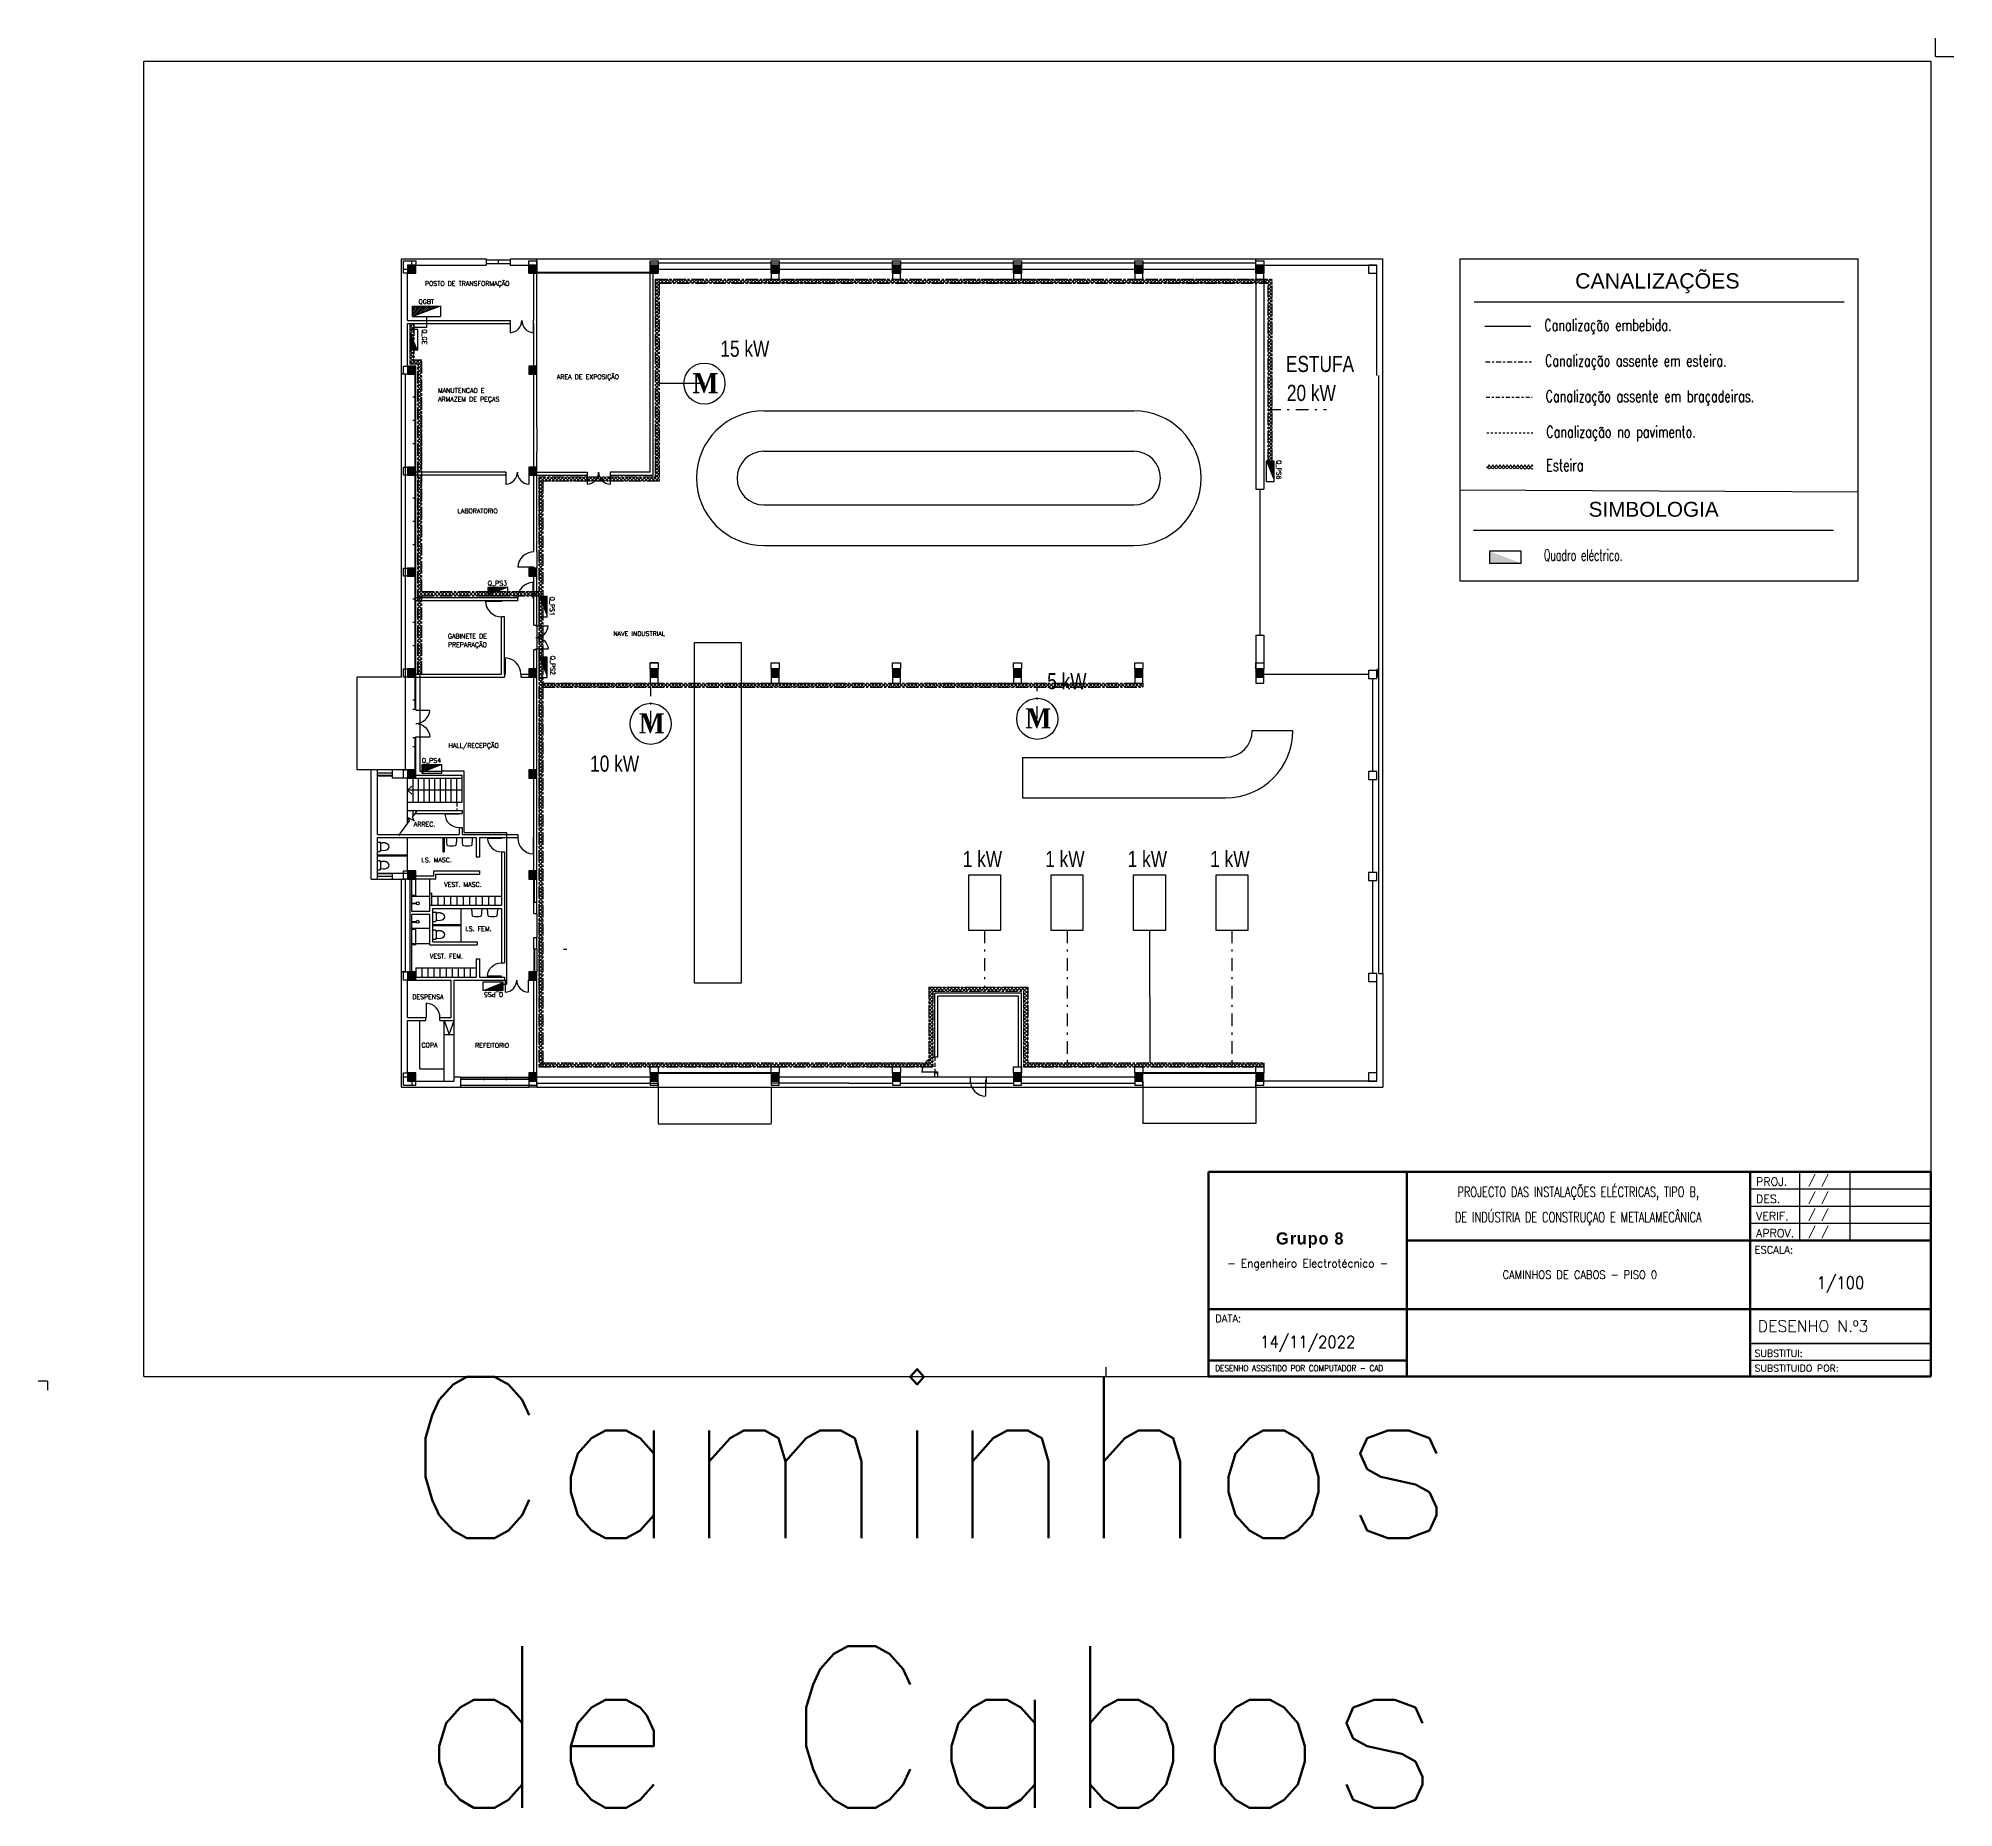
# Model space of a CAD drawing. Extents: x -8 to 729, y -363 to 534.
# Drawn here: x 248.9 to 343.7, y -23.3 to 64.3 of the extents above; entities that cross this region are included whole.
import ezdxf
from ezdxf.enums import TextEntityAlignment as Align

# ---------------------------------------------------------------- set-up
doc = ezdxf.new("R2010")
doc.units = 0
doc.header["$LTSCALE"] = 0.8
doc.header["$MEASUREMENT"] = 0
for name, pattern in [('CENTER2', [1.125, 0.75, -0.125, 0.125, -0.125]), ('DASHDOT2', [1.5875, 0.79375, -0.396875, 0, -0.396875]), ('HIDDEN', [0.375, 0.25, -0.125])]:
    doc.linetypes.add(name, pattern=pattern)
doc.layers.get('0').update_dxf_attribs({"color": 3, "linetype": 'CONTINUOUS'})
for name, color, linetype in [('1', 7, 'CONTINUOUS'), ('Desenho base', 7, 'CONTINUOUS'), ('LEGENDA', 1, 'CONTINUOUS'), ('Quadros', 170, 'CONTINUOUS'), ('Quadros Eléctricos', 41, 'CONTINUOUS')]:
    doc.layers.add(name, color=color, linetype=linetype)
doc.styles.add('ARIAL', font='arial.ttf')
doc.styles.add('PEN', font='ROMANS.SHX', dxfattribs={"width": 0.7, "height": 1})
doc.styles.add('ROMANS', font='romans', dxfattribs={"width": 0.9})
doc.styles.get("Standard").update_dxf_attribs({"font": 'ROMANS'})
doc.styles.add('TXP', font='txp')

msp = doc.modelspace()

# ---------------------------------------------------------------- texts
at = {"color": 0, "linetype": 'Continuous', "lineweight": 20, "style": 'ROMANS'}
for s, p in [('PROJ.', (333.91, 7.477)), ('DES.', (333.91, 6.62)), ('VERIF.', (333.91, 5.772)), ('APROV.', (333.91, 4.925))]:
    msp.add_text(s, height=0.4, dxfattribs=at).set_placement(p)
at = {"color": 0, "lineweight": 20, "style": 'ROMANS'}
for s, height, p in [(' / /', 0.4, (336.214, 7.568)), (' / /', 0.4, (336.214, 6.718)), (' / /', 0.4, (336.214, 5.866)), (' / /', 0.4, (336.214, 5.016)), ('ESCALA:', 0.36, (333.837, 4.121)), ('DATA:', 0.36, (307.134, 0.721)), ('DESENHO N.º3 ', 0.57, (333.993, 0.235)), ('SUBSTITUI:', 0.34, (333.837, -0.99)), ('SUBSTITUIDO POR:', 0.34, (333.837, -1.73))]:
    msp.add_text(s, height=height, dxfattribs=at).set_placement(p)
at = {"color": 0, "lineweight": 20, "style": 'ROMANS', "width": 0.757635}
msp.add_text('DESENHO ASSISTIDO POR COMPUTADOR - CAD', height=0.304, dxfattribs=at).set_placement((307.134, -1.712), (315.447, -1.712), align=Align.FIT)
at = {"color": 0, "linetype": 'HIDDEN', "lineweight": 20, "insert": (325.103, 6.47), "char_height": 0.5, "width": 17.03517, "attachment_point": 5, "line_spacing_factor": 1.5, "style": 'ROMANS'}
msp.add_mtext('\\pxt28;{\\W0.71;PROJECTO DAS INSTALAÇÕES ELÉCTRICAS, TIPO B,\\PDE INDÚSTRIA DE CONSTRUÇAO E METALAMECÂNICA}', dxfattribs=at)
at = {"color": 7, "lineweight": 20, "attachment_point": 5, "style": 'ROMANS'}
for s, insert, char_height, width in [('\\pxt23;CAMINHOS DE CABOS - PISO 0', (325.18, 3.07), 0.4, 16.6992), ('14/11/2022', (311.71, -0.359), 0.6, 9.82)]:
    msp.add_mtext(s, dxfattribs=dict(at, insert=insert, char_height=char_height, width=width))
at = {"color": 0, "lineweight": 20, "insert": (338.09, 2.575), "char_height": 0.6, "width": 8.94, "attachment_point": 5, "style": 'ROMANS'}
msp.add_mtext('1/100', dxfattribs=at)
at = {"layer": '1', "insert": (293.052, -12.649), "char_height": 8, "attachment_point": 5}
msp.add_mtext_dynamic_manual_height_columns('Caminhos de Cabos', width=63.19061, gutter_width=15, heights=[0], dxfattribs=at)
at = {"layer": 'Desenho base', "color": 7, "style": 'ROMANS'}
for s, p in [('POSTO DE TRANSFORMAÇÃO', (268.003, 52.025)), ('QGBT', (267.682, 51.128)), ('AREA DE EXPOSIÇÃO', (274.532, 47.41)), ('ARMAZEM DE PEÇAS', (268.649, 46.305)), ('MANUTENCAO E ', (268.649, 46.731)), ('LABORATORIO', (269.616, 40.768)), ('GABINETE DE', (269.138, 34.571)), ('PREPARAÇÃO', (269.138, 34.145)), ('NAVE INDUSTRIAL', (277.327, 34.692)), ('HALL/RECEPÇÃO', (269.169, 29.153)), ('ARREC.', (267.449, 25.259)), ('I.S. MASC.', (267.819, 23.487)), ('VEST. MASC.', (268.957, 22.271)), ('I.S. FEM.', (269.996, 20.081)), ('VEST. FEM.', (268.246, 18.725)), ('DESPENSA', (267.377, 16.709)), ('COPA', (267.832, 14.322)), ('REFEITORIO', (270.485, 14.31))]:
    msp.add_text(s, height=0.225, dxfattribs=at).set_placement(p)
at = {"layer": 'Desenho base', "linetype": 'Continuous', "style": 'PEN', "width": 0.7}
for s, p in [('Canalização embebida.', (323.425, 49.794, 7.299)), ('Canalização assente em esteira.', (323.457, 48.033, 7.299)), ('Canalização assente em braçadeiras.', (323.489, 46.272, 7.299)), ('Canalização no pavimento.', (323.521, 44.511, 7.299)), ('Esteira ', (323.521, 42.858, 7.299))]:
    msp.add_text(s, height=0.5797, dxfattribs=at).set_placement(p)
at = {"layer": 'Desenho base', "color": 7, "style": 'TXP', "width": 0.8}
for s, p in [('15 kW', (282.629, 48.512)), ('ESTUFA', (310.63, 47.759)), ('20 kW', (310.678, 46.324)), ('5 kW', (298.811, 32.053)), ('10 kW', (276.181, 27.973)), ('1 kW', (294.63, 23.252)), ('1 kW', (298.713, 23.252)), ('1 kW', (302.797, 23.252)), ('1 kW', (306.88, 23.252))]:
    msp.add_text(s, height=0.8, dxfattribs=at).set_placement(p)
at = {"layer": 'Desenho base', "style": 'PEN', "width": 0.6}
msp.add_text('Quadro eléctrico.', height=0.56403, dxfattribs=at).set_placement((323.403, 38.411, 0.001))
at = {"layer": 'Desenho base', "color": 7, "char_height": 1, "width": 0.33332, "attachment_point": 1, "style": 'ROMANS'}
for insert in [(281.252, 47.71), (278.592, 30.866), (297.73, 31.112)]:
    msp.add_mtext('{\\fTimes New Roman|b1|i0|c0|p18;M}', dxfattribs=dict(at, insert=insert))
at = {"layer": 'Desenho base', "lineweight": 20, "insert": (311.71, 4.233), "char_height": 1, "attachment_point": 5}
msp.add_mtext_dynamic_manual_height_columns('{\\fVivaldi|b1|i0|c0|p66;\\H0.6x;\\T1.1;\\C7; Grupo 8\\H1.66667x;\\P\\Fromans|c0;\\H0.2x;\\T1;\\P\\H2x;\\W0.95;- Engenheiro Electrotécnico -}', width=9.81896, gutter_width=2, heights=[0], dxfattribs=at)
at = {"layer": 'LEGENDA', "color": 1, "style": 'ARIAL'}
for s, height, p in [('CANALIZAÇÕES', 0.7547, (329.023, 52.27)), ('SIMBOLOGIA', 0.7343, (328.839, 40.963, 0.001))]:
    msp.add_text(s, height=height, dxfattribs=at).set_placement(p, align=Align.MIDDLE_CENTER)
at = {"layer": 'Quadros', "style": 'ROMANS'}
for s, rotation, p in [('Q_GE', 270, (267.867, 49.877)), ('Q_PS6', 270, (310.171, 43.395)), ('Q_PS1', 270, (274.189, 36.641)), ('Q_PS2', 270, (274.219, 33.717)), ('Q_PS5', 180, (271.875, 17.056))]:
    msp.add_text(s, height=0.225, rotation=rotation, dxfattribs=at).set_placement(p)
for s, p in [('Q_PS3', (271.111, 37.19)), ('Q_PS4', (267.845, 28.414))]:
    msp.add_text(s, height=0.225, dxfattribs=at).set_placement(p)

# ---------------------------------------------------------------- blocks, each defined once
blk = doc.blocks.new('PE')
for p, q in [((0, 0), (5, 0)), ((5, 0), (5, 100))]:
    blk.add_line(p, q)
blk.add_arc((0, 0), 100, 0, 87.134)
blk = doc.blocks.new('PD')
for p, q in [((-5, 0), (-5, 100)), ((0, 0), (-5, 0))]:
    blk.add_line(p, q)
blk.add_arc((0, 0), 100, 92.866, 180)
blk = doc.blocks.new('*X14')
at = {"color": 0}
for p, q in [((15.8, 29.801), (16.199, 30.2)), ((15.8, 29.871), (16.129, 30.2)), ((15.8, 29.942), (16.058, 30.2)), ((15.8, 30.013), (15.987, 30.2)), ((15.8, 30.084), (15.916, 30.2)), ((15.8, 30.154), (15.846, 30.2)), ((15.87, 29.8), (16.2, 30.13)), ((15.941, 29.8), (16.2, 30.059)), ((16.011, 29.8), (16.2, 29.989)), ((16.082, 29.8), (16.2, 29.918)), ((16.153, 29.8), (16.2, 29.847))]:
    blk.add_line(p, q, dxfattribs=at)
blk = doc.blocks.new('quadro_electrico')
at = {"layer": '1'}
h = blk.add_hatch(dxfattribs=at)
h.set_pattern_fill('ANSI31', color=256, scale=0.5, style=0)
h.set_pattern_definition([(45, (-10.686716, -50.817083), (-0.044194174, 0.044194174), [])])
h.paths.add_polyline_path([(0, 0.509), (1.384, 0.509), (0, 0)])
for p, q in [((1.384, 0.509), (0, 0)), ((0, 0), (0, 0.509)), ((0, 0.509), (1.384, 0.509)), ((0, 0), (1.384, 0)), ((1.384, 0.509), (1.384, 0))]:
    blk.add_line(p, q, dxfattribs=at)
blk = doc.blocks.new('Folha A3')
at = {"color": 0}
for p, q in [((412, 289), (412, 293)), ((412, 289), (416, 289)), ((21, 288), (411, 288)), ((21, 1), (21, 288)), ((411, 288), (411, 1)), ((0, 0), (-2, 0)), ((0, 0), (0, -2)), ((21, 1), (411, 1)), ((231, 3), (231, 1))]:
    blk.add_line(p, q, dxfattribs=at)
blk = doc.blocks.new('QUAD')
for p, q in [((0, 0), (0, 0.4)), ((0, 0.4), (1, 0.4)), ((1, 0), (0, 0)), ((1, 0.4), (1, 0))]:
    blk.add_line(p, q)
blk.add_solid([(0, 0.4), (1, 0.4), (1, 0), (1, 0.4)])

# ---------------------------------------------------------------- hatches: boundary and pattern name
at = {"layer": 'Quadros Eléctricos'}
h = msp.add_hatch(dxfattribs=at)
h.set_pattern_fill('ANSI37', color=256)
h.paths.add_polyline_path([(279.595, 52.156), (309.145, 52.156), (309.145, 52.356), (279.395, 52.356), (279.395, 42.556), (276.031, 42.556), (276.031, 42.356), (279.595, 42.356)])
h = msp.add_hatch(dxfattribs=at)
h.set_pattern_fill('ANSI37', color=256)
h.paths.add_polyline_path([(309.545, 52.356), (309.145, 52.356), (309.145, 52.156), (309.545, 52.156)])
h.paths.add_polyline_path([(309.945, 52.356), (309.545, 52.356), (309.545, 52.156), (309.745, 52.156), (309.745, 43.345), (309.945, 43.345)])
h = msp.add_hatch(dxfattribs=at)
h.set_pattern_fill('ANSI37', color=256)
h.paths.add_polyline_path([(273.845, 42.356), (276.031, 42.356), (276.031, 42.556), (273.645, 42.556), (273.645, 36.886), (273.545, 36.886), (273.545, 36.686), (273.645, 36.686), (273.645, 36.641), (273.845, 36.641)])
h.paths.add_polyline_path([(276.546, 42.556), (276.031, 42.556), (276.031, 42.356), (276.397, 42.356, 0.10522)])
h.paths.add_polyline_path([(277.171, 42.556), (276.657, 42.556, 0.10522), (276.806, 42.356), (277.171, 42.356)])
h.paths.add_polyline_path([(276.657, 42.556), (276.546, 42.556, -0.10522), (276.397, 42.356), (276.806, 42.356, -0.10522)])
h.paths.add_polyline_path([(267.845, 42.656), (267.645, 42.656), (267.645, 36.586), (267.845, 36.586), (267.845, 36.686), (271.111, 36.686), (271.111, 36.886), (267.845, 36.886)])
h.paths.add_polyline_path([(267.445, 50.156), (267.245, 50.156), (267.245, 49.856), (267.345, 49.856), (267.345, 49.956), (267.445, 49.956)])
h.paths.add_polyline_path([(267.445, 49.956), (267.345, 49.956), (267.345, 49.856), (267.245, 49.856), (267.245, 48.156), (267.645, 48.156), (267.645, 42.806), (267.845, 42.806), (267.845, 48.356), (267.445, 48.356)])
h.paths.add_polyline_path([(273.395, 36.886), (271.111, 36.886), (271.111, 36.686), (273.395, 36.686)])
h.paths.add_polyline_path([(273.545, 36.886), (273.395, 36.886), (273.395, 36.686), (273.545, 36.686)])
h.paths.add_polyline_path([(273.845, 36.641), (273.645, 36.641), (273.645, 35.641), (273.845, 35.641)])
h.paths.add_polyline_path([(273.845, 35.641), (273.645, 35.641), (273.645, 35.191), (273.845, 35.191)])
h.paths.add_polyline_path([(273.845, 35.191), (273.645, 35.191), (273.645, 34.638, 0.092392), (273.845, 34.73)])
h.paths.add_polyline_path([(273.845, 34.73, -0.092392), (273.645, 34.638), (273.645, 34.603, -0.092392), (273.845, 34.511)])
h.paths.add_polyline_path([(273.845, 34.511, 0.092392), (273.645, 34.603), (273.645, 34.051), (273.845, 34.051)])
h.paths.add_polyline_path([(273.845, 34.051), (273.645, 34.051), (273.645, 33.641), (273.845, 33.641)])
h.paths.add_polyline_path([(273.845, 33.641), (273.645, 33.641), (273.645, 32.641), (273.845, 32.641)])
h.paths.add_polyline_path([(283.657, 32.356), (281.345, 32.356), (281.345, 32.156), (283.657, 32.156)])
h.paths.add_polyline_path([(303.545, 32.356), (283.657, 32.356), (283.657, 32.156), (303.545, 32.156)])
h.paths.add_polyline_path([(267.845, 36.436), (267.645, 36.436), (267.645, 32.806), (267.845, 32.806)])
h.paths.add_polyline_path([(267.845, 36.586), (267.645, 36.586), (267.645, 36.436), (267.845, 36.436)])
h = msp.add_hatch(dxfattribs=at)
h.set_pattern_fill('ANSI37', color=256)
h.set_pattern_definition([(45, (12.39843, -9.19791), (-0.08838835, 0.08838835), []), (135, (12.39843, -9.19791), (-0.08838835, -0.08838835), [])])
h.paths.add_polyline_path([(321.944, 43.158), (320.572, 43.158), (320.572, 42.958), (321.944, 42.958)])
h.paths.add_polyline_path([(322.857, 43.158), (321.944, 43.158), (321.944, 42.958), (322.335, 42.958), (322.144, 42.957), (322.857, 42.957)])
h = msp.add_hatch(dxfattribs=at)
h.set_pattern_fill('ANSI37', color=256)
h.paths.add_polyline_path([(281.345, 32.356), (273.845, 32.356), (273.845, 32.156), (281.345, 32.156)])
h.paths.add_polyline_path([(273.845, 32.156), (273.845, 32.356), (273.845, 42.356), (276.031, 42.356), (276.031, 42.556), (273.645, 42.556), (273.645, 36.886), (273.545, 36.886), (273.545, 36.686), (273.645, 36.686), (273.645, 13.356), (273.845, 13.556)])
h.paths.add_polyline_path([(293.145, 17.106), (297.645, 17.106), (297.645, 13.356), (309.545, 13.356), (309.545, 13.556), (297.845, 13.556), (297.845, 17.306), (292.945, 17.306), (292.945, 13.556), (273.845, 13.556), (273.645, 13.356), (293.145, 13.356)])

# ---------------------------------------------------------------- linework, layer by layer
at = {"color": 0, "lineweight": 120}
for p, q in [((342.56, 8.17), (306.8, 8.17)), ((306.8, 8.17), (306.8, -1.97)), ((342.56, 8.17), (342.56, -1.97)), ((342.56, -1.97), (306.8, -1.97))]:
    msp.add_line(p, q, dxfattribs=at)
at = {"color": 0, "lineweight": 60}
for p, q in [((316.62, 8.17), (316.62, -1.97)), ((333.62, 8.17), (333.62, -1.97)), ((316.62, 4.77), (342.56, 4.77)), ((306.8, 1.37), (342.56, 1.37)), ((316.62, -1.18), (306.8, -1.18))]:
    msp.add_line(p, q, dxfattribs=at)
at = {"color": 0, "lineweight": 30}
for p, q in [((336.06, 8.17), (336.06, 4.77)), ((338.56, 8.17), (338.56, 4.77)), ((333.62, 7.32), (342.56, 7.32)), ((333.62, 6.47), (342.56, 6.47)), ((333.62, 5.618), (342.56, 5.618)), ((333.62, -0.33), (342.56, -0.33)), ((342.56, -0.33), (333.74, -0.33)), ((342.56, -1.18), (333.62, -1.18))]:
    msp.add_line(p, q, dxfattribs=at)
at = {"layer": 'Desenho base', "color": 7}
for p, q in [((266.845, 47.656), (266.845, 53.356)), ((266.845, 53.356), (271.026, 53.356)), ((266.945, 52.656), (266.945, 53.256)), ((266.945, 53.256), (267.545, 53.256)), ((267.345, 53.056), (267.345, 53.256)), ((267.545, 53.256), (267.545, 53.056)), ((271.026, 53.356), (271.026, 53.056)), ((272.218, 53.292), (271.026, 53.292)), ((272.218, 53.119), (271.026, 53.119)), ((271.622, 53.292), (271.622, 53.119)), ((272.218, 53.356), (273.545, 53.356)), ((272.218, 53.356), (272.218, 53.056)), ((273.545, 53.356), (309.145, 53.356)), ((273.545, 53.056), (273.545, 53.356)), ((279.145, 53.156), (309.145, 53.156)), ((279.145, 53.056), (279.145, 53.156)), ((309.145, 53.356), (315.425, 53.356)), ((309.145, 53.156), (309.145, 53.356)), ((315.425, 17.981), (315.425, 53.356)), ((315.425, 47.581), (315.425, 53.356)), ((266.945, 52.856), (267.145, 52.856)), ((267.145, 52.656), (266.945, 52.656)), ((267.145, 53.056), (267.145, 52.656)), ((267.545, 53.056), (267.145, 53.056)), ((267.145, 50.306), (267.145, 52.656)), ((267.145, 52.656), (267.545, 52.656)), ((267.545, 53.056), (271.026, 53.056)), ((267.545, 52.656), (267.545, 53.056)), ((272.218, 53.056), (273.145, 53.056)), ((273.545, 53.056), (273.145, 53.056)), ((273.145, 53.056), (273.145, 52.656)), ((273.145, 52.656), (273.545, 52.656)), ((273.395, 50.306), (273.395, 52.656)), ((273.545, 52.656), (273.545, 53.056)), ((279.145, 52.686), (273.545, 52.686)), ((279.145, 52.656), (273.545, 52.656)), ((273.545, 51.506), (273.545, 52.656)), ((279.545, 53.056), (279.145, 53.056)), ((279.145, 53.056), (279.145, 52.656)), ((279.145, 52.656), (279.545, 52.656)), ((279.145, 42.806), (279.145, 52.656)), ((279.295, 42.656), (279.295, 52.656)), ((279.545, 52.656), (279.545, 53.056)), ((279.545, 52.856), (285.145, 52.856)), ((285.545, 53.056), (285.145, 53.056)), ((285.145, 53.056), (285.145, 52.656)), ((285.145, 52.656), (285.545, 52.656)), ((285.545, 52.656), (285.545, 53.056)), ((285.545, 52.856), (291.145, 52.856)), ((291.545, 53.056), (291.145, 53.056)), ((291.145, 53.056), (291.145, 52.656)), ((291.145, 52.656), (291.545, 52.656)), ((291.545, 52.656), (291.545, 53.056)), ((291.545, 52.856), (297.145, 52.856)), ((297.545, 53.056), (297.145, 53.056)), ((297.145, 53.056), (297.145, 52.656)), ((297.145, 52.656), (297.545, 52.656)), ((297.545, 52.656), (297.545, 53.056)), ((297.545, 52.856), (303.145, 52.856)), ((303.545, 53.056), (303.145, 53.056)), ((303.145, 53.056), (303.145, 52.656)), ((303.145, 52.656), (303.545, 52.656)), ((303.545, 52.656), (303.545, 53.056)), ((303.545, 52.856), (309.145, 52.856)), ((309.545, 53.056), (309.145, 53.056)), ((309.145, 53.056), (309.145, 52.656)), ((309.145, 52.656), (309.545, 52.656)), ((309.145, 52.356), (309.145, 41.961)), ((309.545, 53.056), (315.125, 53.056)), ((309.545, 52.656), (309.545, 53.056)), ((309.545, 52.356), (309.545, 41.961)), ((315.125, 53.056), (314.725, 53.056)), ((314.725, 53.056), (314.725, 52.656)), ((314.725, 52.656), (315.125, 52.656)), ((315.125, 47.581), (315.125, 53.056)), ((315.125, 52.656), (315.125, 53.056)), ((267.145, 50.306), (272.226, 50.306)), ((272.226, 50.306), (272.226, 50.156)), ((273.366, 50.306), (273.366, 50.156)), ((273.395, 50.306), (273.366, 50.306)), ((273.545, 50.156), (273.545, 50.306)), ((267.145, 48.056), (267.145, 50.156)), ((267.145, 50.156), (272.226, 50.156)), ((273.395, 50.156), (273.366, 50.156)), ((273.395, 48.056), (273.395, 50.156)), ((273.545, 48.056), (273.545, 48.956)), ((267.145, 47.656), (266.845, 47.656)), ((266.845, 32.656), (266.845, 47.656)), ((267.045, 32.656), (267.045, 47.656)), ((267.545, 48.056), (267.145, 48.056)), ((267.145, 48.056), (267.145, 47.656)), ((267.145, 47.656), (267.545, 47.656)), ((267.515, 43.056), (267.515, 47.656)), ((267.545, 47.656), (267.545, 48.056)), ((267.545, 43.056), (267.545, 47.656)), ((273.545, 48.056), (273.145, 48.056)), ((273.145, 48.056), (273.145, 47.656)), ((273.145, 47.656), (273.545, 47.656)), ((273.395, 43.056), (273.395, 47.656)), ((273.545, 47.656), (273.545, 48.056)), ((273.545, 45.006), (273.545, 47.656)), ((315.225, 17.981), (315.225, 47.581)), ((267.545, 46.506), (267.396, 46.506)), ((284.784, 45.843), (303.096, 45.843)), ((267.545, 45.356), (267.396, 45.356)), ((273.545, 45.006), (273.545, 43.806)), ((267.545, 44.206), (267.396, 44.206)), ((273.395, 43.056), (273.395, 43.806)), ((273.545, 43.056), (273.545, 43.806)), ((284.784, 43.833), (303.096, 43.833)), ((267.545, 43.056), (267.145, 43.056)), ((267.145, 43.056), (267.145, 42.656)), ((267.545, 42.656), (267.545, 43.056)), ((272.006, 42.806), (272.006, 42.656)), ((273.545, 43.056), (273.145, 43.056)), ((273.145, 43.056), (273.145, 42.656)), ((273.145, 42.806), (273.146, 42.656)), ((273.545, 42.656), (273.545, 43.056)), ((273.545, 42.806), (276.001, 42.807)), ((276.031, 42.807), (276.031, 42.208)), ((279.145, 42.806), (277.201, 42.807)), ((267.145, 42.656), (267.545, 42.656)), ((267.515, 38.056), (267.515, 42.656)), ((267.545, 38.056), (267.545, 42.656)), ((273.145, 42.656), (273.545, 42.656)), ((273.395, 38.856), (273.395, 42.656)), ((273.545, 38.856), (273.545, 42.656)), ((273.545, 42.656), (276.031, 42.656)), ((277.171, 42.656), (279.295, 42.656)), ((309.145, 41.961), (309.545, 41.961)), ((309.345, 41.961), (309.345, 34.728)), ((267.545, 41.506), (267.396, 41.506)), ((284.784, 41.181), (303.096, 41.181)), ((267.545, 40.356), (267.396, 40.356)), ((267.545, 39.206), (267.396, 39.206)), ((284.784, 39.171), (303.096, 39.171)), ((267.545, 38.056), (267.145, 38.056)), ((267.145, 38.056), (267.145, 37.656)), ((267.545, 37.656), (267.545, 38.056)), ((273.545, 38.056), (273.145, 38.056)), ((273.145, 38.056), (273.145, 37.656)), ((273.545, 38.856), (273.545, 38.056)), ((273.545, 37.656), (273.545, 38.056)), ((267.145, 37.656), (267.545, 37.656)), ((267.515, 33.056), (267.515, 37.656)), ((267.545, 33.056), (267.545, 37.656)), ((273.145, 37.656), (273.545, 37.656)), ((273.395, 36.436), (273.395, 37.656)), ((273.545, 35.221), (273.545, 37.656)), ((267.545, 36.506), (267.396, 36.506)), ((272.595, 36.436), (272.595, 36.586)), ((273.395, 35.221), (273.395, 36.436)), ((267.545, 35.356), (267.396, 35.356)), ((273.395, 35.221), (273.545, 35.221)), ((273.545, 35.221), (273.545, 34.021)), ((267.545, 34.206), (267.396, 34.206)), ((309.145, 34.728), (309.145, 33.056)), ((309.145, 34.728), (309.545, 34.728)), ((309.545, 34.728), (309.545, 33.056)), ((273.395, 34.021), (273.545, 34.021)), ((273.395, 33.056), (273.395, 34.021)), ((273.545, 33.056), (273.545, 34.021)), ((279.545, 33.356), (279.145, 33.356)), ((279.145, 33.356), (279.145, 33.356)), ((264.645, 28.056), (264.645, 32.656)), ((266.845, 32.656), (264.645, 32.656)), ((267.145, 32.656), (267.045, 32.656)), ((267.045, 28.056), (267.045, 32.656)), ((267.545, 33.056), (267.145, 33.056)), ((267.145, 33.056), (267.145, 32.656)), ((267.145, 32.656), (267.545, 32.656)), ((267.515, 31.056), (267.515, 32.656)), ((267.545, 32.656), (267.545, 33.056)), ((267.545, 32.806), (271.795, 32.806)), ((267.545, 31.056), (267.545, 32.656)), ((267.545, 32.656), (271.945, 32.656)), ((271.945, 32.806), (271.945, 32.656)), ((272.745, 32.806), (273.145, 32.806)), ((272.745, 32.806), (272.745, 32.656)), ((272.745, 32.656), (273.145, 32.656)), ((273.545, 33.056), (273.145, 33.056)), ((273.145, 33.056), (273.145, 32.656)), ((273.145, 32.656), (273.545, 32.656)), ((273.395, 28.056), (273.395, 32.656)), ((273.545, 32.656), (273.545, 33.056)), ((273.545, 28.056), (273.545, 32.656)), ((279.545, 33.056), (279.145, 33.056)), ((279.145, 33.056), (279.145, 32.656)), ((279.145, 32.656), (279.545, 32.656)), ((279.545, 32.656), (279.545, 33.056)), ((285.545, 33.056), (285.145, 33.056)), ((285.145, 33.056), (285.145, 32.656)), ((285.145, 32.656), (285.545, 32.656)), ((285.545, 32.656), (285.545, 33.056)), ((291.545, 33.056), (291.145, 33.056)), ((291.145, 33.056), (291.145, 32.656)), ((291.145, 32.656), (291.545, 32.656)), ((291.545, 32.656), (291.545, 33.056)), ((297.545, 33.056), (297.145, 33.056)), ((297.145, 33.056), (297.145, 32.656)), ((297.145, 32.656), (297.545, 32.656)), ((297.545, 32.656), (297.545, 33.056)), ((303.545, 33.056), (303.145, 33.056)), ((303.145, 33.056), (303.145, 32.656)), ((303.145, 32.656), (303.545, 32.656)), ((303.545, 32.656), (303.545, 33.056)), ((309.545, 33.056), (309.145, 33.056)), ((309.145, 33.056), (309.145, 32.656)), ((309.145, 32.656), (309.545, 32.656)), ((309.545, 32.656), (309.545, 33.056)), ((314.725, 32.781), (309.545, 32.781)), ((315.125, 32.981), (314.725, 32.981)), ((314.725, 32.981), (314.725, 32.581)), ((314.725, 32.581), (315.125, 32.581)), ((314.925, 32.581), (314.925, 27.981)), ((315.125, 32.581), (315.125, 32.981)), ((315.145, 33.056), (315.145, 32.656)), ((267.545, 31.506), (267.396, 31.506)), ((267.545, 31.056), (267.396, 31.056)), ((267.545, 29.656), (267.396, 29.656)), ((267.515, 28.056), (267.515, 29.656)), ((267.545, 28.056), (267.545, 29.656)), ((308.968, 30.009), (310.977, 30.009)), ((267.545, 29.206), (267.396, 29.206)), ((297.584, 28.682), (307.641, 28.682)), ((297.584, 28.682), (297.584, 26.673)), ((265.345, 28.056), (264.645, 28.056)), ((265.645, 28.056), (265.345, 28.056)), ((265.345, 22.656), (265.345, 28.056)), ((266.395, 28.056), (265.645, 28.056)), ((265.645, 24.856), (265.645, 28.056)), ((266.395, 27.906), (265.645, 27.906)), ((266.395, 27.786), (265.645, 27.786)), ((266.395, 27.756), (265.645, 27.756)), ((266.395, 27.656), (266.395, 28.056)), ((267.145, 28.056), (266.395, 28.056)), ((267.145, 27.656), (266.395, 27.656)), ((267.545, 28.056), (267.145, 28.056)), ((267.145, 28.056), (267.145, 27.656)), ((267.145, 26.456), (267.145, 27.656)), ((267.145, 27.656), (267.545, 27.656)), ((267.415, 26.456), (267.415, 27.656)), ((267.545, 27.656), (267.545, 28.056)), ((267.545, 27.806), (269.845, 27.806)), ((267.545, 27.656), (269.845, 27.656)), ((267.685, 26.456), (267.685, 27.656)), ((267.955, 26.456), (267.955, 27.656)), ((268.225, 26.456), (268.225, 27.656)), ((268.495, 26.456), (268.495, 27.656)), ((268.765, 26.456), (268.765, 27.656)), ((269.035, 26.456), (269.035, 27.656)), ((269.305, 26.456), (269.305, 27.656)), ((269.575, 26.456), (269.575, 27.656)), ((269.845, 27.656), (269.845, 27.806)), ((269.845, 26.456), (269.845, 27.656)), ((273.545, 28.056), (273.145, 28.056)), ((273.145, 28.056), (273.145, 27.656)), ((273.145, 27.656), (273.545, 27.656)), ((273.395, 23.056), (273.395, 27.656)), ((273.545, 27.656), (273.545, 28.056)), ((273.545, 23.056), (273.545, 27.656)), ((315.125, 27.981), (314.725, 27.981)), ((314.725, 27.981), (314.725, 27.581)), ((314.725, 27.581), (315.125, 27.581)), ((314.925, 27.581), (314.925, 22.981)), ((315.125, 27.581), (315.125, 27.981)), ((267.145, 27.056), (267.345, 27.256)), ((267.145, 27.056), (267.345, 26.856)), ((269.845, 27.056), (267.145, 27.056)), ((297.584, 26.673), (307.641, 26.673)), ((267.145, 26.056), (267.145, 26.456)), ((267.145, 26.456), (269.845, 26.456)), ((267.145, 26.056), (267.614, 26.056)), ((267.168, 25.687), (267.224, 25.532)), ((267.47, 25.539), (267.168, 25.687)), ((267.614, 26.056), (267.362, 25.716)), ((267.362, 25.716), (267.47, 25.539)), ((267.502, 25.906), (269.845, 25.906)), ((267.614, 26.056), (269.845, 26.056)), ((269.845, 26.056), (269.845, 25.906)), ((265.645, 24.856), (269.695, 24.856)), ((265.645, 22.656), (265.645, 24.706)), ((265.645, 24.706), (270.545, 24.706)), ((267.224, 25.532), (266.685, 24.806)), ((267.145, 23.056), (267.145, 24.706)), ((268.895, 24.706), (268.895, 24.006)), ((268.945, 24.706), (268.945, 24.006)), ((269.695, 25.206), (269.845, 25.206)), ((269.695, 25.206), (269.695, 24.856)), ((269.845, 25.206), (269.845, 24.856)), ((269.845, 24.856), (272.595, 24.856)), ((270.545, 24.706), (270.545, 23.756)), ((270.695, 24.706), (272.595, 24.706)), ((270.695, 24.706), (270.695, 23.756)), ((272.595, 24.856), (272.595, 24.706)), ((265.645, 23.856), (267.145, 23.856)), ((265.645, 23.806), (267.145, 23.806)), ((268.895, 24.006), (268.945, 24.006)), ((270.545, 23.756), (270.695, 23.756)), ((271.795, 24.006), (271.945, 24.006)), ((271.795, 24.006), (271.795, 21.356)), ((271.945, 24.006), (271.945, 18.506)), ((265.645, 22.956), (266.395, 22.956)), ((265.645, 22.926), (266.395, 22.926)), ((265.645, 22.806), (266.395, 22.806)), ((266.395, 22.956), (267.145, 22.956)), ((266.395, 22.656), (266.395, 22.956)), ((267.545, 23.056), (267.145, 23.056)), ((267.145, 23.056), (267.145, 22.656)), ((267.545, 22.656), (267.545, 23.056)), ((268.445, 22.806), (267.545, 22.806)), ((268.445, 23.056), (270.695, 23.056)), ((268.445, 22.806), (268.445, 23.056)), ((268.545, 22.656), (268.545, 22.906)), ((268.545, 22.906), (270.695, 22.906)), ((270.695, 23.056), (270.695, 22.906)), ((273.545, 23.056), (273.145, 23.056)), ((273.145, 23.056), (273.145, 22.656)), ((273.545, 22.656), (273.545, 23.056)), ((315.125, 22.981), (314.725, 22.981)), ((314.725, 22.981), (314.725, 22.581)), ((315.125, 22.581), (315.125, 22.981)), ((265.345, 22.656), (265.645, 22.656)), ((265.645, 22.656), (266.395, 22.656)), ((266.395, 22.656), (267.045, 22.656)), ((266.845, 18.056), (266.845, 22.656)), ((267.045, 18.056), (267.045, 22.656)), ((267.145, 22.656), (267.545, 22.656)), ((267.276, 18.056), (267.276, 22.656)), ((267.345, 21.056), (267.345, 22.656)), ((267.345, 21.856), (267.545, 21.856)), ((267.545, 21.806), (267.545, 22.656)), ((268.545, 22.656), (267.545, 22.656)), ((268.245, 21.956), (268.245, 22.656)), ((268.245, 21.956), (268.345, 21.956)), ((268.245, 21.356), (268.245, 21.956)), ((268.345, 21.356), (268.345, 21.956)), ((273.145, 22.656), (273.545, 22.656)), ((273.395, 21.506), (273.395, 22.656)), ((273.425, 21.506), (273.425, 22.656)), ((273.545, 21.506), (273.545, 22.656)), ((314.725, 22.581), (315.125, 22.581)), ((314.925, 22.581), (314.925, 17.981)), ((267.345, 21.806), (267.545, 21.806)), ((267.345, 21.471), (267.572, 21.471)), ((267.345, 21.441), (267.572, 21.441)), ((268.245, 21.056), (267.345, 21.056)), ((268.245, 20.906), (267.345, 20.906)), ((267.345, 18.056), (267.345, 20.906)), ((267.545, 21.806), (268.245, 21.806)), ((268.245, 21.056), (268.245, 21.356)), ((268.245, 21.356), (271.795, 21.356)), ((268.245, 19.406), (268.245, 20.906)), ((268.345, 21.806), (271.795, 21.806)), ((268.395, 19.556), (268.395, 21.206)), ((268.395, 21.206), (271.795, 21.206)), ((268.659, 21.356), (268.659, 21.806)), ((268.972, 21.356), (268.972, 21.806)), ((269.285, 21.356), (269.285, 21.806)), ((269.598, 21.356), (269.598, 21.806)), ((269.795, 19.556), (269.795, 21.206)), ((269.912, 21.356), (269.912, 21.806)), ((270.225, 21.356), (270.225, 21.806)), ((270.538, 21.356), (270.538, 21.806)), ((270.852, 21.356), (270.852, 21.806)), ((271.165, 21.356), (271.165, 21.806)), ((271.478, 21.356), (271.478, 21.806)), ((271.795, 21.206), (271.795, 18.506)), ((273.395, 20.956), (273.395, 21.506)), ((273.395, 21.506), (273.545, 21.506)), ((273.395, 20.956), (273.545, 20.956)), ((273.545, 20.956), (273.545, 21.506)), ((273.545, 20.956), (273.545, 19.756)), ((267.345, 20.556), (267.572, 20.556)), ((267.345, 20.526), (267.572, 20.526)), ((268.245, 20.206), (267.345, 20.206)), ((267.545, 20.156), (267.345, 20.156)), ((267.545, 19.406), (267.545, 20.206)), ((268.395, 20.406), (269.795, 20.406)), ((268.395, 20.356), (269.795, 20.356)), ((268.245, 19.456), (267.345, 19.456)), ((267.545, 19.406), (267.345, 19.406)), ((268.245, 19.406), (270.595, 19.406)), ((268.395, 19.556), (270.595, 19.556)), ((270.595, 19.556), (270.595, 19.406)), ((273.395, 19.756), (273.545, 19.756)), ((273.395, 19.206), (273.395, 19.756)), ((273.395, 19.206), (273.545, 19.206)), ((273.395, 19.206), (273.395, 18.056)), ((273.425, 19.206), (273.425, 18.056)), ((273.545, 19.206), (273.545, 19.756)), ((273.545, 19.206), (273.545, 18.056)), ((267.045, 18.056), (266.845, 18.056)), ((266.845, 12.356), (266.845, 18.056)), ((267.545, 18.056), (267.145, 18.056)), ((267.145, 18.056), (267.145, 17.656)), ((267.545, 18.256), (267.545, 17.806)), ((267.545, 18.256), (270.545, 18.256)), ((267.545, 17.656), (267.545, 18.056)), ((267.845, 18.256), (267.845, 17.806)), ((268.145, 18.256), (268.145, 17.806)), ((268.445, 18.256), (268.445, 17.806)), ((268.745, 18.256), (268.745, 17.806)), ((269.045, 18.256), (269.045, 17.806)), ((269.345, 18.256), (269.345, 17.806)), ((269.645, 18.256), (269.645, 17.806)), ((269.945, 18.256), (269.945, 17.806)), ((270.245, 18.256), (270.245, 17.806)), ((270.545, 18.706), (270.545, 17.806)), ((270.545, 18.706), (270.695, 18.706)), ((270.695, 18.706), (270.695, 17.806)), ((271.795, 18.506), (271.945, 18.506)), ((273.545, 18.056), (273.145, 18.056)), ((273.145, 18.056), (273.145, 17.656)), ((273.545, 17.656), (273.545, 18.056)), ((267.145, 15.806), (267.145, 17.656)), ((267.145, 17.656), (267.545, 17.656)), ((267.545, 17.806), (270.545, 17.806)), ((267.545, 17.656), (269.295, 17.656)), ((269.295, 15.806), (269.295, 17.656)), ((269.445, 17.656), (271.945, 17.656)), ((269.445, 15.656), (269.445, 17.656)), ((270.695, 17.806), (271.945, 17.806)), ((271.945, 17.806), (271.945, 17.656)), ((273.145, 17.656), (273.545, 17.656)), ((273.395, 13.056), (273.395, 17.656)), ((273.545, 13.056), (273.545, 17.656)), ((315.125, 17.981), (314.725, 17.981)), ((314.725, 17.981), (314.725, 17.581)), ((314.725, 17.581), (315.125, 17.581)), ((315.125, 12.656), (315.125, 17.981)), ((315.225, 17.981), (315.425, 17.981)), ((315.425, 17.981), (315.425, 12.356)), ((293.245, 13.856), (293.245, 17.006)), ((297.545, 17.006), (293.245, 17.006)), ((293.395, 13.856), (293.395, 16.856)), ((297.395, 16.856), (293.395, 16.856)), ((297.395, 13.356), (297.395, 16.856)), ((297.545, 13.056), (297.545, 17.006)), ((267.145, 15.806), (268.045, 15.806)), ((267.145, 15.656), (268.045, 15.656)), ((267.145, 13.056), (267.145, 15.656)), ((267.745, 13.256), (267.745, 15.656)), ((268.045, 15.656), (268.045, 15.806)), ((268.745, 15.806), (269.295, 15.806)), ((268.745, 15.656), (268.745, 15.806)), ((268.745, 15.656), (269.445, 15.656)), ((268.945, 15.656), (269.195, 14.956)), ((268.945, 12.656), (268.945, 15.656)), ((269.195, 14.956), (269.445, 15.656)), ((269.445, 12.856), (269.445, 15.656)), ((268.945, 14.956), (269.445, 14.956)), ((293.245, 13.856), (293.395, 13.856)), ((266.845, 12.356), (269.77, 12.356)), ((266.945, 13.056), (267.145, 13.056)), ((266.945, 12.456), (266.945, 13.056)), ((267.145, 12.856), (266.945, 12.856)), ((266.945, 12.456), (267.545, 12.456)), ((267.545, 13.056), (267.145, 13.056)), ((267.145, 13.056), (267.145, 12.656)), ((267.145, 12.656), (267.545, 12.656)), ((267.345, 12.656), (267.345, 12.456)), ((267.545, 12.656), (267.545, 13.056)), ((267.545, 12.656), (269.445, 12.656)), ((267.545, 12.456), (267.545, 12.656)), ((267.745, 13.256), (268.945, 13.256)), ((269.77, 12.856), (269.445, 12.856)), ((269.445, 12.656), (269.445, 12.856)), ((269.77, 12.856), (273.145, 12.856)), ((269.77, 12.856), (269.77, 12.356)), ((269.77, 12.826), (273.145, 12.826)), ((269.77, 12.756), (273.145, 12.756)), ((269.77, 12.456), (273.145, 12.456)), ((269.77, 12.356), (273.145, 12.356)), ((270.895, 12.856), (270.895, 12.706)), ((272.02, 12.856), (272.02, 12.706)), ((273.545, 13.056), (273.145, 13.056)), ((273.145, 13.056), (273.145, 12.656)), ((273.145, 12.656), (273.145, 12.356)), ((273.145, 12.656), (273.545, 12.656)), ((273.545, 12.356), (273.145, 12.356)), ((273.545, 12.656), (273.545, 13.056)), ((279.145, 12.856), (273.545, 12.856)), ((273.545, 12.556), (273.545, 12.356)), ((273.545, 12.556), (279.545, 12.556)), ((273.545, 12.356), (309.145, 12.356)), ((279.545, 13.056), (279.145, 13.056)), ((279.145, 13.056), (279.145, 12.656)), ((279.145, 12.656), (279.545, 12.656)), ((285.145, 13.056), (279.545, 13.056)), ((279.545, 12.656), (279.545, 13.056)), ((285.145, 13.026), (279.545, 13.026)), ((279.545, 12.556), (279.545, 12.656)), ((279.545, 12.556), (279.545, 10.556)), ((285.545, 13.056), (285.145, 13.056)), ((285.145, 13.056), (285.145, 12.656)), ((285.145, 12.656), (285.145, 12.556)), ((285.145, 12.656), (285.545, 12.656)), ((288.995, 12.556), (285.145, 12.556)), ((285.145, 12.356), (285.145, 10.556)), ((285.545, 12.656), (285.545, 13.056)), ((291.145, 12.856), (285.545, 12.856)), ((288.995, 12.556), (291.145, 12.556)), ((291.545, 13.056), (291.145, 13.056)), ((291.145, 13.056), (291.145, 12.656)), ((291.145, 12.656), (291.545, 12.656)), ((291.545, 12.656), (291.545, 13.056)), ((297.145, 12.856), (291.545, 12.856)), ((291.545, 12.556), (297.145, 12.556)), ((293.245, 13.056), (293.395, 13.056)), ((293.245, 12.856), (293.245, 13.056)), ((293.395, 12.856), (293.395, 13.056)), ((294.995, 12.856), (293.395, 12.856)), ((294.995, 12.856), (294.995, 12.556)), ((295.795, 12.856), (295.795, 12.556)), ((297.145, 12.856), (295.795, 12.856)), ((297.545, 13.056), (297.145, 13.056)), ((297.145, 13.056), (297.145, 12.656)), ((297.145, 12.656), (297.545, 12.656)), ((297.545, 12.656), (297.545, 13.056)), ((303.145, 12.856), (297.545, 12.856)), ((297.545, 12.556), (303.145, 12.556)), ((303.545, 13.056), (303.145, 13.056)), ((303.145, 13.056), (303.145, 12.656)), ((303.145, 12.656), (303.545, 12.656)), ((309.145, 13.056), (303.545, 13.056)), ((303.545, 12.656), (303.545, 13.056)), ((309.145, 13.026), (303.545, 13.026)), ((303.545, 12.656), (303.545, 12.556)), ((303.545, 12.556), (303.545, 10.556)), ((309.545, 13.056), (309.145, 13.056)), ((309.145, 13.056), (309.145, 12.656)), ((309.145, 12.356), (309.145, 12.656)), ((309.145, 12.656), (309.545, 12.656)), ((309.145, 12.356), (309.145, 10.556)), ((309.145, 12.356), (315.425, 12.356)), ((309.545, 12.656), (309.545, 13.056)), ((315.125, 12.656), (309.545, 12.656)), ((315.125, 13.056), (314.725, 13.056)), ((314.725, 13.056), (314.725, 12.656)), ((314.725, 12.656), (315.125, 12.656)), ((315.125, 12.656), (315.125, 13.056)), ((285.145, 10.526), (279.545, 10.526)), ((309.145, 10.556), (303.545, 10.556))]:
    msp.add_line(p, q, dxfattribs=at)
at = {"layer": 'Desenho base'}
for p, q in [((319.25, 53.356, -0.002), (338.96, 53.356)), ((319.25, 53.356), (319.25, 37.419)), ((338.96, 37.419), (338.96, 53.356)), ((338.264, 51.22), (319.946, 51.22)), ((338.96, 41.809), (319.25, 41.91)), ((319.927, 39.924, 0.001), (337.75, 39.924, 0.001)), ((319.25, 37.419), (338.96, 37.419))]:
    msp.add_line(p, q, dxfattribs=at)
at = {"layer": 'Desenho base', "color": 7, "linetype": 'Continuous'}
for p, q in [((273.545, 50.306), (273.545, 51.506)), ((273.545, 48.956), (273.545, 50.156)), ((272.006, 42.806), (267.545, 42.806)), ((272.006, 42.656), (267.545, 42.656)), ((272.595, 36.586), (267.545, 36.586)), ((271.795, 36.436), (267.545, 36.436)), ((272.595, 36.436), (271.795, 36.436)), ((271.945, 35.636), (271.795, 35.636)), ((271.795, 32.806), (271.795, 35.636)), ((271.945, 32.806), (271.945, 35.636)), ((267.145, 25.425), (267.145, 26.056)), ((267.415, 25.788), (267.415, 26.056)), ((265.645, 24.489), (265.773, 24.489)), ((265.645, 24.029), (265.773, 24.029)), ((265.814, 24.421), (265.809, 24.419)), ((265.81, 24.099), (265.849, 24.087)), ((265.825, 24.425), (265.814, 24.421)), ((265.836, 24.429), (265.825, 24.425)), ((265.847, 24.432), (265.836, 24.429)), ((265.859, 24.435), (265.847, 24.432)), ((265.87, 24.438), (265.859, 24.435)), ((265.882, 24.44), (265.87, 24.438)), ((265.894, 24.442), (265.882, 24.44)), ((265.906, 24.444), (265.894, 24.442)), ((265.917, 24.445), (265.906, 24.444)), ((265.929, 24.446), (265.917, 24.445)), ((265.941, 24.447), (265.929, 24.446)), ((265.953, 24.447), (265.941, 24.447)), ((265.965, 24.447), (265.953, 24.447)), ((265.977, 24.446), (265.965, 24.447)), ((265.989, 24.445), (265.977, 24.446)), ((266, 24.443), (265.989, 24.445)), ((266.012, 24.442), (266, 24.443)), ((266.024, 24.439), (266.012, 24.442)), ((266.036, 24.437), (266.024, 24.439)), ((266.047, 24.434), (266.036, 24.437)), ((266.059, 24.431), (266.047, 24.434)), ((266.07, 24.427), (266.059, 24.431)), ((266.081, 24.423), (266.07, 24.427)), ((266.092, 24.418), (266.081, 24.423)), ((266.103, 24.414), (266.092, 24.418)), ((266.114, 24.409), (266.103, 24.414)), ((266.124, 24.403), (266.114, 24.409)), ((266.135, 24.397), (266.124, 24.403)), ((266.145, 24.391), (266.135, 24.397)), ((266.155, 24.385), (266.145, 24.391)), ((266.165, 24.378), (266.155, 24.385)), ((266.174, 24.371), (266.165, 24.378)), ((266.184, 24.363), (266.174, 24.371)), ((265.645, 23.572), (265.773, 23.572)), ((265.645, 23.112), (265.773, 23.112)), ((265.814, 23.504), (265.809, 23.502)), ((265.81, 23.183), (265.849, 23.171)), ((265.825, 23.508), (265.814, 23.504)), ((265.836, 23.512), (265.825, 23.508)), ((265.847, 23.516), (265.836, 23.512)), ((265.859, 23.519), (265.847, 23.516)), ((265.87, 23.521), (265.859, 23.519)), ((265.882, 23.524), (265.87, 23.521)), ((265.894, 23.526), (265.882, 23.524)), ((265.906, 23.527), (265.894, 23.526)), ((265.917, 23.529), (265.906, 23.527)), ((265.929, 23.53), (265.917, 23.529)), ((265.941, 23.53), (265.929, 23.53)), ((265.953, 23.53), (265.941, 23.53)), ((265.965, 23.53), (265.953, 23.53)), ((265.977, 23.529), (265.965, 23.53)), ((265.989, 23.528), (265.977, 23.529)), ((266, 23.527), (265.989, 23.528)), ((266.012, 23.525), (266, 23.527)), ((266.024, 23.523), (266.012, 23.525)), ((266.036, 23.52), (266.024, 23.523)), ((266.047, 23.517), (266.036, 23.52)), ((266.059, 23.514), (266.047, 23.517)), ((266.07, 23.51), (266.059, 23.514)), ((266.081, 23.506), (266.07, 23.51)), ((266.092, 23.502), (266.081, 23.506)), ((266.103, 23.497), (266.092, 23.502)), ((266.114, 23.492), (266.103, 23.497)), ((266.124, 23.486), (266.114, 23.492)), ((266.135, 23.481), (266.124, 23.486)), ((266.145, 23.475), (266.135, 23.481)), ((266.155, 23.468), (266.145, 23.475)), ((266.165, 23.461), (266.155, 23.468)), ((266.174, 23.454), (266.165, 23.461)), ((266.184, 23.447), (266.174, 23.454)), ((268.395, 21.023), (268.523, 21.023)), ((268.564, 20.955), (268.559, 20.953)), ((268.575, 20.959), (268.564, 20.955)), ((268.586, 20.963), (268.575, 20.959)), ((268.597, 20.966), (268.586, 20.963)), ((268.609, 20.97), (268.597, 20.966)), ((268.62, 20.972), (268.609, 20.97)), ((268.632, 20.975), (268.62, 20.972)), ((268.644, 20.977), (268.632, 20.975)), ((268.656, 20.978), (268.644, 20.977)), ((268.667, 20.98), (268.656, 20.978)), ((268.679, 20.981), (268.667, 20.98)), ((268.691, 20.981), (268.679, 20.981)), ((268.703, 20.981), (268.691, 20.981)), ((268.715, 20.981), (268.703, 20.981)), ((268.727, 20.98), (268.715, 20.981)), ((268.739, 20.979), (268.727, 20.98)), ((268.75, 20.978), (268.739, 20.979)), ((268.762, 20.976), (268.75, 20.978)), ((268.774, 20.974), (268.762, 20.976)), ((268.786, 20.971), (268.774, 20.974)), ((268.797, 20.968), (268.786, 20.971)), ((268.809, 20.965), (268.797, 20.968)), ((268.82, 20.961), (268.809, 20.965)), ((268.831, 20.957), (268.82, 20.961)), ((268.842, 20.953), (268.831, 20.957)), ((268.853, 20.948), (268.842, 20.953)), ((268.864, 20.943), (268.853, 20.948)), ((268.874, 20.937), (268.864, 20.943)), ((268.885, 20.932), (268.874, 20.937)), ((268.895, 20.925), (268.885, 20.932)), ((268.905, 20.919), (268.895, 20.925)), ((268.915, 20.912), (268.905, 20.919)), ((268.924, 20.905), (268.915, 20.912)), ((268.934, 20.898), (268.924, 20.905)), ((268.395, 20.563), (268.523, 20.563)), ((268.395, 20.135), (268.523, 20.135)), ((268.564, 20.067), (268.559, 20.065)), ((268.56, 20.634), (268.599, 20.622)), ((268.575, 20.071), (268.564, 20.067)), ((268.586, 20.075), (268.575, 20.071)), ((268.597, 20.078), (268.586, 20.075)), ((268.609, 20.082), (268.597, 20.078)), ((268.62, 20.084), (268.609, 20.082)), ((268.632, 20.087), (268.62, 20.084)), ((268.644, 20.089), (268.632, 20.087)), ((268.656, 20.09), (268.644, 20.089)), ((268.667, 20.092), (268.656, 20.09)), ((268.679, 20.093), (268.667, 20.092)), ((268.691, 20.093), (268.679, 20.093)), ((268.703, 20.093), (268.691, 20.093)), ((268.715, 20.093), (268.703, 20.093)), ((268.727, 20.092), (268.715, 20.093)), ((268.739, 20.091), (268.727, 20.092)), ((268.75, 20.09), (268.739, 20.091)), ((268.762, 20.088), (268.75, 20.09)), ((268.774, 20.086), (268.762, 20.088)), ((268.786, 20.083), (268.774, 20.086)), ((268.797, 20.08), (268.786, 20.083)), ((268.809, 20.077), (268.797, 20.08)), ((268.82, 20.073), (268.809, 20.077)), ((268.831, 20.069), (268.82, 20.073)), ((268.842, 20.065), (268.831, 20.069)), ((268.853, 20.06), (268.842, 20.065)), ((268.864, 20.055), (268.853, 20.06)), ((268.874, 20.049), (268.864, 20.055)), ((268.885, 20.044), (268.874, 20.049)), ((268.895, 20.037), (268.885, 20.044)), ((268.905, 20.031), (268.895, 20.037)), ((268.915, 20.024), (268.905, 20.031)), ((268.924, 20.017), (268.915, 20.024)), ((268.934, 20.01), (268.924, 20.017)), ((268.395, 19.675), (268.523, 19.675)), ((268.56, 19.746), (268.599, 19.734))]:
    msp.add_line(p, q, dxfattribs=at)
at = {"layer": 'Desenho base', "color": 7, "linetype": 'HIDDEN'}
for p, q in [((269.575, 26.456), (269.575, 26.056)), ((293.245, 13.856), (293.245, 13.056))]:
    msp.add_line(p, q, dxfattribs=at)
at = {"layer": 'Desenho base', "color": 7}
for points in [[(273.145, 53.056), (273.145, 53.256), (273.545, 53.256), (273.545, 53.056)], [(279.145, 53.056), (279.145, 53.256), (279.545, 53.256), (279.545, 53.056)], [(285.145, 53.056), (285.145, 53.256), (285.545, 53.256), (285.545, 53.056)], [(291.145, 53.056), (291.145, 53.256), (291.545, 53.256), (291.545, 53.056)], [(297.145, 53.056), (297.145, 53.256), (297.545, 53.256), (297.545, 53.056)], [(303.145, 53.056), (303.145, 53.256), (303.545, 53.256), (303.545, 53.056)], [(309.145, 53.056), (309.145, 53.256), (309.545, 53.256), (309.545, 53.056)], [(285.145, 52.656), (285.145, 52.356), (285.545, 52.356), (285.545, 52.656)], [(291.145, 52.656), (291.145, 52.356), (291.545, 52.356), (291.545, 52.656)], [(297.145, 52.656), (297.145, 52.356), (297.545, 52.356), (297.545, 52.656)], [(303.145, 52.656), (303.145, 52.356), (303.545, 52.356), (303.545, 52.656)], [(309.145, 52.656), (309.145, 52.356), (309.545, 52.356), (309.545, 52.656)], [(267.145, 47.656), (266.945, 47.656), (266.945, 48.056), (267.145, 48.056)], [(267.145, 42.656), (266.945, 42.656), (266.945, 43.056), (267.145, 43.056)], [(267.145, 37.656), (266.945, 37.656), (266.945, 38.056), (267.145, 38.056)], [(279.145, 33.056), (279.145, 33.356), (279.545, 33.356), (279.545, 33.056)], [(285.145, 33.056), (285.145, 33.356), (285.545, 33.356), (285.545, 33.056)], [(291.145, 33.056), (291.145, 33.356), (291.545, 33.356), (291.545, 33.056)], [(297.145, 33.056), (297.145, 33.356), (297.545, 33.356), (297.545, 33.056)], [(303.145, 33.056), (303.145, 33.356), (303.545, 33.356), (303.545, 33.056)], [(309.145, 33.056), (309.145, 33.356), (309.545, 33.356), (309.545, 33.056)], [(267.145, 32.656), (266.945, 32.656), (266.945, 33.056), (267.145, 33.056)], [(279.145, 32.656), (279.145, 32.356), (279.545, 32.356), (279.545, 32.656)], [(285.145, 32.656), (285.145, 32.356), (285.545, 32.356), (285.545, 32.656)], [(291.145, 32.656), (291.145, 32.356), (291.545, 32.356), (291.545, 32.656)], [(297.145, 32.656), (297.145, 32.356), (297.545, 32.356), (297.545, 32.656)], [(303.145, 32.656), (303.145, 32.356), (303.545, 32.356), (303.545, 32.656)], [(309.145, 32.656), (309.145, 32.356), (309.545, 32.356), (309.545, 32.656)], [(267.145, 27.656), (266.945, 27.656), (266.945, 28.056), (267.145, 28.056)], [(267.145, 22.656), (266.945, 22.656), (266.945, 23.056), (267.145, 23.056)], [(267.145, 17.656), (266.945, 17.656), (266.945, 18.056), (267.145, 18.056)], [(279.145, 13.056), (279.145, 13.356), (279.545, 13.356), (279.545, 13.056)], [(285.145, 13.056), (285.145, 13.356), (285.545, 13.356), (285.545, 13.056)], [(291.145, 13.056), (291.145, 13.356), (291.545, 13.356), (291.545, 13.056)], [(297.145, 13.056), (297.145, 13.356), (297.545, 13.356), (297.545, 13.056)], [(303.145, 13.056), (303.145, 13.356), (303.545, 13.356), (303.545, 13.056)], [(309.145, 13.056), (309.145, 13.356), (309.545, 13.356), (309.545, 13.056)], [(273.145, 12.656), (273.145, 12.456), (273.545, 12.456), (273.545, 12.656)], [(279.145, 12.656), (279.145, 12.456), (279.545, 12.456), (279.545, 12.656)], [(285.145, 12.656), (285.145, 12.456), (285.545, 12.456), (285.545, 12.656)], [(291.145, 12.656), (291.145, 12.456), (291.545, 12.456), (291.545, 12.656)], [(297.145, 12.656), (297.145, 12.456), (297.545, 12.456), (297.545, 12.656)], [(303.145, 12.656), (303.145, 12.456), (303.545, 12.456), (303.545, 12.656)], [(309.145, 12.656), (309.145, 12.456), (309.545, 12.456), (309.545, 12.656)]]:
    msp.add_lwpolyline(points, dxfattribs=at)
for points in [[(267.145, 52.656), (267.545, 52.656), (267.545, 53.056), (267.145, 53.056)], [(273.145, 53.056), (273.545, 53.056), (273.545, 52.656), (273.145, 52.656)], [(279.145, 53.056), (279.545, 53.056), (279.545, 52.656), (279.145, 52.656)], [(285.145, 53.056), (285.545, 53.056), (285.545, 52.656), (285.145, 52.656)], [(291.145, 53.056), (291.545, 53.056), (291.545, 52.656), (291.145, 52.656)], [(297.145, 53.056), (297.545, 53.056), (297.545, 52.656), (297.145, 52.656)], [(303.145, 53.056), (303.545, 53.056), (303.545, 52.656), (303.145, 52.656)], [(309.145, 53.056), (309.545, 53.056), (309.545, 52.656), (309.145, 52.656)], [(267.145, 47.656), (267.545, 47.656), (267.545, 48.056), (267.145, 48.056)], [(273.145, 47.656), (273.545, 47.656), (273.545, 48.056), (273.145, 48.056)], [(267.145, 42.656), (267.545, 42.656), (267.545, 43.056), (267.145, 43.056)], [(273.145, 42.656), (273.545, 42.656), (273.545, 43.056), (273.145, 43.056)], [(267.145, 37.656), (267.545, 37.656), (267.545, 38.056), (267.145, 38.056)], [(273.145, 37.656), (273.545, 37.656), (273.545, 38.056), (273.145, 38.056)], [(281.345, 34.373), (283.657, 34.373), (283.657, 17.509), (281.345, 17.509)], [(267.145, 32.656), (267.545, 32.656), (267.545, 33.056), (267.145, 33.056)], [(273.145, 32.656), (273.545, 32.656), (273.545, 33.056), (273.145, 33.056)], [(279.145, 32.656), (279.545, 32.656), (279.545, 33.056), (279.145, 33.056)], [(285.145, 32.656), (285.545, 32.656), (285.545, 33.056), (285.145, 33.056)], [(291.145, 32.656), (291.545, 32.656), (291.545, 33.056), (291.145, 33.056)], [(297.145, 32.656), (297.545, 32.656), (297.545, 33.056), (297.145, 33.056)], [(303.145, 32.656), (303.545, 32.656), (303.545, 33.056), (303.145, 33.056)], [(309.145, 32.656), (309.545, 32.656), (309.545, 33.056), (309.145, 33.056)], [(267.145, 27.656), (267.545, 27.656), (267.545, 28.056), (267.145, 28.056)], [(273.145, 27.656), (273.545, 27.656), (273.545, 28.056), (273.145, 28.056)], [(267.145, 22.656), (267.545, 22.656), (267.545, 23.056), (267.145, 23.056)], [(273.145, 22.656), (273.545, 22.656), (273.545, 23.056), (273.145, 23.056)], [(294.924, 22.868), (296.498, 22.868), (296.498, 20.115), (294.924, 20.115)], [(299.007, 22.868), (300.581, 22.868), (300.581, 20.115), (299.007, 20.115)], [(303.09, 22.868), (304.665, 22.868), (304.665, 20.115), (303.09, 20.115)], [(307.174, 22.868), (308.748, 22.868), (308.748, 20.115), (307.174, 20.115)], [(267.145, 17.656), (267.545, 17.656), (267.545, 18.056), (267.145, 18.056)], [(273.145, 17.656), (273.545, 17.656), (273.545, 18.056), (273.145, 18.056)], [(267.145, 12.656), (267.545, 12.656), (267.545, 13.056), (267.145, 13.056)], [(273.145, 12.656), (273.545, 12.656), (273.545, 13.056), (273.145, 13.056)], [(279.145, 12.656), (279.545, 12.656), (279.545, 13.056), (279.145, 13.056)], [(285.145, 12.656), (285.545, 12.656), (285.545, 13.056), (285.145, 13.056)], [(291.145, 12.656), (291.545, 12.656), (291.545, 13.056), (291.145, 13.056)], [(297.145, 12.656), (297.545, 12.656), (297.545, 13.056), (297.145, 13.056)], [(303.145, 12.656), (303.545, 12.656), (303.545, 13.056), (303.145, 13.056)], [(309.145, 12.656), (309.545, 12.656), (309.545, 13.056), (309.145, 13.056)]]:
    msp.add_lwpolyline(points, close=True, dxfattribs=at)
for centre, radius in [((281.841, 47.186), 1.017), ((279.18, 30.342), 1.017), ((298.318, 30.587), 1.017), ((267.645, 21.456), 0.075), ((267.645, 20.541), 0.075)]:
    msp.add_circle(centre, radius, dxfattribs=at)
for centre, radius, start, end in [((284.784, 42.507), 3.336, 90, 270), ((303.096, 42.507), 3.336, 270, 90), ((284.784, 42.507), 1.326, 90, 270), ((303.096, 42.507), 1.326, 270, 90), ((307.641, 30.009), 1.326, 270, 0), ((307.641, 30.009), 3.336, 270, 0)]:
    msp.add_arc(centre, radius, start, end, dxfattribs=at)
at = {"layer": 'Desenho base', "color": 7, "linetype": 'Continuous'}
for centre, radius, start, end in [((271.459, 24.706), 2.4, 180, 188.3281), ((267.179, 24.706), 2.4, 351.6718, 0), ((272.238, 24.706), 2.4, 180, 188.3281), ((267.958, 24.706), 2.4, 351.6718, 0), ((265.773, 24.459), 0.03, 9.8919, 90), ((265.773, 24.059), 0.03, 270, 350.207), ((264.62, 24.258), 1.2, 350.2069, 9.8919), ((265.951, 24.441), 0.368, 253.7367, 309.0617), ((266.098, 24.26), 0.134, 309.06174, 50.66729), ((269.132, 24.365), 0.048, 188.3282, 263.0723), ((269.319, 25.906), 1.6, 263.0723, 276.9277), ((269.507, 24.365), 0.048, 276.9277, 351.6718), ((269.911, 24.365), 0.048, 188.3282, 263.0723), ((270.098, 25.906), 1.6, 263.0723, 276.9277), ((270.285, 24.365), 0.048, 276.9277, 351.6718), ((265.773, 23.542), 0.03, 9.8919, 90), ((265.773, 23.142), 0.03, 270, 350.207), ((264.62, 23.341), 1.2, 350.2069, 9.8919), ((265.951, 23.525), 0.368, 253.7367, 309.0617), ((266.098, 23.343), 0.134, 309.06174, 50.66729), ((268.523, 20.993), 0.03, 9.8919, 90), ((267.37, 20.792), 1.2, 350.2069, 9.8919), ((268.848, 20.794), 0.134, 309.06174, 50.66729), ((272.709, 21.206), 2.4, 180, 188.3281), ((268.429, 21.206), 2.4, 351.6718, 0), ((273.488, 21.206), 2.4, 180, 188.3281), ((269.208, 21.206), 2.4, 351.6718, 0), ((268.523, 20.593), 0.03, 270, 350.207), ((268.523, 20.105), 0.03, 9.8919, 90), ((267.37, 19.904), 1.2, 350.2069, 9.8919), ((268.701, 20.976), 0.368, 253.7367, 309.0617), ((268.848, 19.906), 0.134, 309.06174, 50.66729), ((270.382, 20.865), 0.048, 188.3282, 263.0723), ((270.569, 22.406), 1.6, 263.0723, 276.9277), ((270.757, 20.865), 0.048, 276.9277, 351.6718), ((271.161, 20.865), 0.048, 188.3282, 263.0723), ((271.348, 22.406), 1.6, 263.0723, 276.9277), ((271.535, 20.865), 0.048, 276.9277, 351.6718), ((268.523, 19.705), 0.03, 270, 350.207), ((268.701, 20.088), 0.368, 253.7367, 309.0617)]:
    msp.add_arc(centre, radius, start, end, dxfattribs=at)
at = {"layer": 'Quadros'}
msp.add_line((267.645, 48.856), (267.645, 48.956), dxfattribs=at)
at = {"layer": 'Quadros', "elevation": -19.367}
msp.add_lwpolyline([(322.283, 38.292), (322.283, 38.884), (320.704, 38.884), (320.704, 38.292)], close=True, dxfattribs=at)
at = {"layer": 'Quadros'}
msp.add_solid([(320.704, 38.884, -19.367), (320.704, 38.292, -19.367), (322.283, 38.292, -19.367)], dxfattribs=at)
at = {"layer": 'Quadros Eléctricos', "linetype": 'CENTER2'}
for p, q in [((279.395, 52.356), (309.945, 52.356)), ((279.395, 52.356), (279.395, 42.556)), ((309.945, 43.345), (309.945, 52.356)), ((279.595, 52.156), (279.595, 42.356)), ((279.595, 52.156), (309.745, 52.156)), ((309.745, 43.345), (309.745, 52.156)), ((267.245, 50.156), (267.245, 48.156)), ((267.445, 50.156), (267.445, 48.356)), ((267.245, 48.156), (267.645, 48.156)), ((267.445, 48.356), (267.845, 48.356)), ((267.645, 32.806), (267.645, 48.156)), ((267.845, 36.886), (267.845, 48.356)), ((279.395, 42.556), (273.645, 42.556)), ((273.645, 42.556), (273.645, 36.886)), ((273.845, 42.356), (273.845, 32.356)), ((279.595, 42.356), (273.845, 42.356)), ((267.845, 36.886), (273.645, 36.886)), ((267.845, 36.686), (273.645, 36.686)), ((267.845, 32.806), (267.845, 36.686)), ((273.645, 36.686), (273.645, 13.356)), ((273.845, 32.356), (303.545, 32.356)), ((273.845, 32.156), (303.545, 32.156)), ((273.845, 32.156), (273.845, 13.556)), ((292.945, 17.306), (292.945, 13.556)), ((292.945, 17.306), (297.845, 17.306)), ((293.145, 17.106), (293.145, 13.356)), ((293.145, 17.106), (297.645, 17.106)), ((297.645, 17.106), (297.645, 13.356)), ((297.845, 17.306), (297.845, 13.556)), ((273.645, 13.356), (293.145, 13.356)), ((273.845, 13.556), (292.945, 13.556)), ((297.645, 13.356), (309.545, 13.356)), ((297.845, 13.556), (309.545, 13.556))]:
    msp.add_line(p, q, dxfattribs=at)
at = {"layer": 'Quadros Eléctricos'}
for p, q in [((268.081, 50.507), (268.081, 49.956)), ((268.081, 50.507), (268.081, 49.956)), ((268.081, 49.956), (267.445, 49.956)), ((281.841, 47.186), (279.595, 47.186)), ((309.745, 43.345), (309.945, 43.345)), ((267.645, 32.806), (267.845, 32.806)), ((267.745, 32.806), (267.745, 28.006)), ((273.845, 32.356), (273.845, 32.156)), ((303.545, 32.356), (303.545, 32.156)), ((267.745, 28.006), (268.845, 28.006)), ((269.945, 28.006), (268.845, 28.006)), ((269.945, 24.956), (269.945, 28.006)), ((269.945, 24.956), (272.045, 24.956)), ((272.045, 24.956), (272.045, 17.456)), ((274.861, 19.182), (275.031, 19.182)), ((271.875, 17.456), (272.045, 17.456)), ((273.845, 13.556), (273.645, 13.356)), ((309.545, 13.556), (309.545, 13.356))]:
    msp.add_line(p, q, dxfattribs=at)
at = {"layer": 'Quadros Eléctricos', "ltscale": 0.5}
msp.add_line((320.476, 50.032), (322.761, 50.032), dxfattribs=at)
at = {"layer": 'Quadros Eléctricos', "linetype": 'CENTER2', "ltscale": 0.4}
msp.add_line((320.508, 48.271), (322.793, 48.271), dxfattribs=at)
at = {"layer": 'Quadros Eléctricos', "linetype": 'DASHDOT2', "ltscale": 0.3}
msp.add_line((320.54, 46.511), (322.825, 46.511), dxfattribs=at)
at = {"layer": 'Quadros Eléctricos', "linetype": 'DASHDOT2'}
for p, q in [((309.745, 45.897), (312.644, 45.897)), ((279.18, 30.342), (279.18, 32.156)), ((298.318, 30.587), (298.318, 32.156)), ((295.711, 20.115), (295.711, 17.306)), ((299.794, 20.115), (299.794, 13.556)), ((307.961, 20.115), (307.961, 13.556))]:
    msp.add_line(p, q, dxfattribs=at)
at = {"layer": 'Quadros Eléctricos', "linetype": 'DASHDOT2', "ltscale": 0.015}
msp.add_line((320.572, 44.75), (322.857, 44.75), dxfattribs=at)
at = {"layer": 'Quadros Eléctricos', "linetype": 'Continuous'}
msp.add_line((303.878, 20.115), (303.889, 13.556), dxfattribs=at)

# ---------------------------------------------------------------- block references
at = {"layer": '1', "xscale": 0.2268822454281782, "yscale": 0.2268822454281782, "zscale": 0.2268822454281782}
msp.add_blockref('Folha A3', (249.312, -2.197), dxfattribs=at)
at = {"layer": 'Desenho base', "color": 7}
for name, p in [('*X14', (251.345, 22.856)), ('*X14', (257.345, 22.856)), ('*X14', (263.345, 22.856)), ('*X14', (269.345, 22.856)), ('*X14', (275.345, 22.856)), ('*X14', (281.345, 22.856)), ('*X14', (287.345, 22.856)), ('*X14', (293.345, 22.856)), ('quadro_electrico', (267.389, 50.507)), ('*X14', (251.345, 17.856)), ('*X14', (257.345, 17.856)), ('*X14', (251.345, 12.856)), ('*X14', (257.345, 12.856)), ('*X14', (251.345, 7.856)), ('*X14', (257.345, 7.856)), ('*X14', (251.345, 2.856)), ('*X14', (257.345, 2.856)), ('*X14', (263.345, 2.856)), ('*X14', (269.345, 2.856)), ('*X14', (275.345, 2.856)), ('*X14', (281.345, 2.856)), ('*X14', (287.345, 2.856)), ('*X14', (293.345, 2.856)), ('*X14', (251.345, -2.144)), ('*X14', (257.345, -2.144)), ('*X14', (251.345, -7.144)), ('*X14', (257.345, -7.144)), ('*X14', (251.345, -12.144)), ('*X14', (257.345, -12.144)), ('*X14', (251.345, -17.144)), ('*X14', (257.345, -17.144)), ('*X14', (263.345, -17.144)), ('*X14', (269.345, -17.144)), ('*X14', (275.345, -17.144)), ('*X14', (281.345, -17.144)), ('*X14', (287.345, -17.144)), ('*X14', (293.345, -17.144))]:
    msp.add_blockref(name, p, dxfattribs=at)
for name, p, xscale, yscale, zscale, rotation in [('PD', (272.196, 50.306), 0.006000000000000227, 0.006000000000000227, 0.006000000000000227, 180), ('PE', (273.396, 50.306), 0.006000000000000227, 0.006000000000000227, 0.006000000000000227, 180), ('PD', (271.976, 42.807), 0.006000000000000227, 0.006000000000000227, 0.006000000000000227, 180), ('PE', (273.176, 42.807), 0.006000000000000227, 0.006000000000000227, 0.006000000000000227, 180), ('PD', (276.001, 42.807), 0.006000000000000227, 0.006000000000000227, 0.006000000000000227, 180), ('PE', (277.201, 42.807), 0.006000000000000227, 0.006000000000000227, 0.006000000000000227, 180), ('PE', (273.4, 38.056), 0.008, 0.008, 0.008, 90), ('PD', (271.792, 36.436), 0.008, 0.008, 0.008, 89.99999999999999), ('PE', (273.5, 35.221), 0.006, 0.006, 0.006, 270), ('PE', (273.5, 34.021), -0.006, 0.006, 0.006, 270), ('PE', (267.545, 31.056), 0.006999999999999999, 0.006999999999999999, 0.006999999999999999, 270), ('PE', (267.545, 29.656), -0.006999999999999999, 0.006999999999999999, 0.006999999999999999, 270), ('PD', (269.692, 25.906), 0.006999999999999999, 0.006999999999999999, 0.006999999999999999, 90), ('PD', (271.793, 24.706), 0.006999999999999999, 0.006999999999999999, 0.006999999999999999, 90), ('PE', (273.395, 24.702), 0.008, 0.008, 0.008, 180), ('PD', (271.79, 17.806), -0.006999999999999999, 0.006999999999999999, 0.006999999999999999, 90), ('PD', (271.945, 17.656), 0.006, 0.006, 0.006, 180), ('PE', (273.145, 17.656), 0.006, 0.006, 0.006, 180), ('PE', (293.395, 13.056), 0.008, 0.008, 0.008, 90), ('PE', (295.795, 12.706), 0.008, 0.008, 0.008, 180)]:
    msp.add_blockref(name, p, dxfattribs=dict(at, xscale=xscale, yscale=yscale, zscale=zscale, rotation=rotation))
for name, p, xscale, yscale, zscale in [('PD', (273.395, 36.551), 0.008, 0.008, 0.008), ('PE', (271.945, 32.804), 0.008, 0.008, 0.008), ('PE', (268.045, 15.806), 0.006999999999999999, 0.006999999999999999, 0.006999999999999999)]:
    msp.add_blockref(name, p, dxfattribs=dict(at, xscale=xscale, yscale=yscale, zscale=zscale))
at = {"layer": 'Quadros', "ltscale": 0.5, "xscale": -1}
for p, rotation in [((267.645, 49.856), 90), ((309.645, 42.345), 269.9999999999873), ((272.111, 36.686), 359.9999999999873), ((273.645, 35.641), 269.9999999999873), ((273.645, 32.641), 269.9999999999873), ((268.845, 27.906), 359.9999999999873), ((270.875, 17.556), 180)]:
    msp.add_blockref('QUAD', p, dxfattribs=dict(at, rotation=rotation))

msp.set_redraw_order([(e.dxf.handle, doc.entitydb.next_handle()) for e in msp.query("TEXT MTEXT ATTDEF DIMENSION ARC_DIMENSION")])  # texts and dimensions are drawn at this point

doc.saveas('drawing.dxf')
